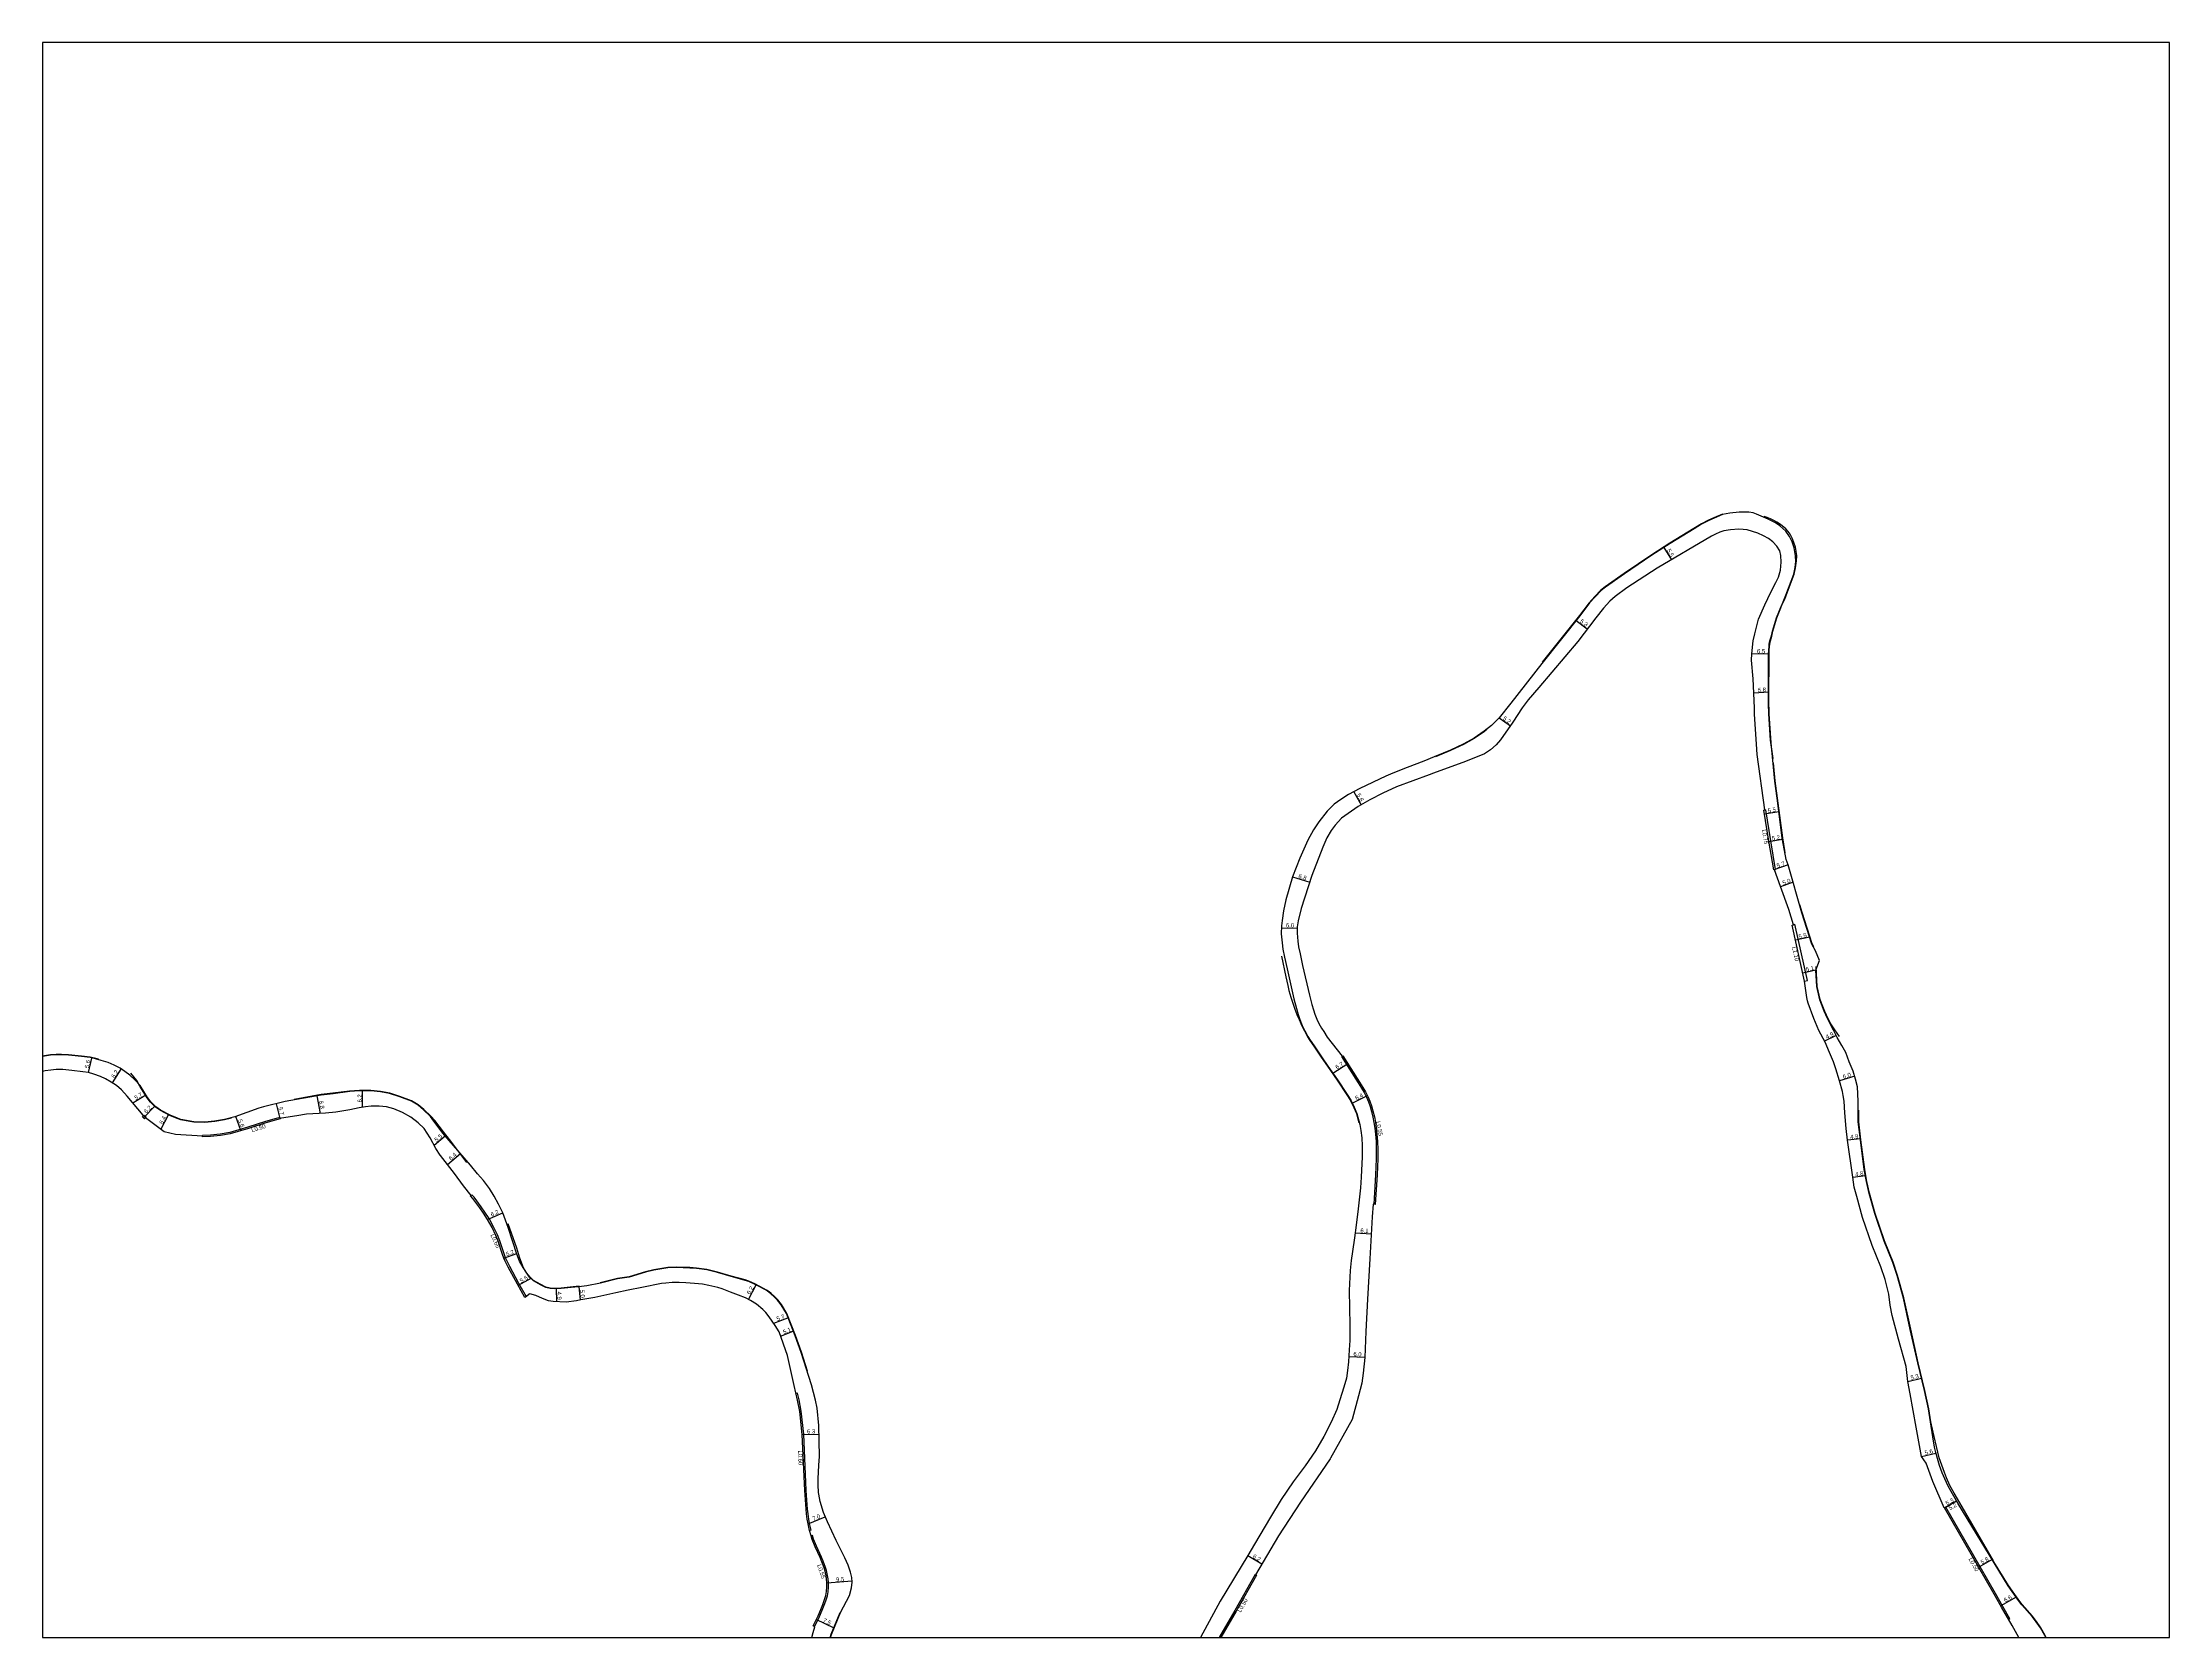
# Model space of a CAD drawing. Header units: metres. Extents: x -28000 to -23998, y -90000 to -87000.
# Drawn here: x -24800 to -24000, y -88200 to -87600 of the extents above; entities that cross this region are included whole.
import ezdxf

# ---------------------------------------------------------------- set-up
doc = ezdxf.new("R2010")
doc.units = ezdxf.units.M
doc.header["$LTSCALE"] = 2.5
for name, color, linetype in [('側溝・桝', 7, 'Continuous'), ('図郭', 7, 'Continuous'), ('幅員', 7, 'Continuous'), ('歩道・分離帯・安全施設', 7, 'Continuous'), ('道路', 7, 'Continuous')]:
    doc.layers.add(name, color=color, linetype=linetype)
doc.styles.get("Standard").update_dxf_attribs({"font": ''})
doc.styles.get('Standard').set_extended_font_data('@MS PGothic')

msp = doc.modelspace()

# ---------------------------------------------------------------- linework, layer by layer
at = {"layer": '側溝・桝'}
for points in [[(-24152.2, -87888.68), (-24151.87, -87888.64)], [(-24148.12, -87911.1), (-24149.97, -87900.35), (-24151.87, -87888.64)], [(-24148.58, -87911.2), (-24148.12, -87911.1)], [(-24141.46, -87931.86), (-24140.89, -87931.69)], [(-24136.19, -87952.87), (-24140.89, -87931.69)], [(-24137.25, -87953.11), (-24136.19, -87952.87)], [(-24311.21, -87981.34), (-24311.39, -87981.46), (-24308.38, -87986.24), (-24305.1, -87991.34), (-24303.84, -87993.37), (-24302.87, -87995.04), (-24302, -87996.76), (-24301.29, -87998.45), (-24300.66, -88000.23), (-24300.12, -88002.09), (-24299.61, -88004.21), (-24299.21, -88006.3), (-24298.89, -88008.4), (-24298.66, -88010.67), (-24298.44, -88013.46), (-24298.34, -88016.45), (-24298.36, -88019.88), (-24298.58, -88025.95), (-24299.29, -88037.03)], [(-24710.68, -88004.39), (-24712.14, -88004.75), (-24716.18, -88005.89), (-24722.72, -88008.01), (-24729.56, -88010.05), (-24733.14, -88010.64), (-24736.82, -88011), (-24739.84, -88011.14)], [(-24710.61, -88004.71), (-24710.68, -88004.39)], [(-24739.86, -88011.41), (-24739.84, -88011.14)], [(-24638.83, -88033.71), (-24638.48, -88033.44)], [(-24618.02, -88071.8), (-24620.84, -88066.78), (-24624.27, -88060.39), (-24625.42, -88058.22), (-24625.89, -88057.14), (-24626.35, -88055.73), (-24627.99, -88050.74), (-24628.91, -88048.52), (-24630.32, -88045.47), (-24632.06, -88042.4), (-24633.59, -88040.06), (-24634.97, -88038.06), (-24637.64, -88034.42), (-24638.48, -88033.44)], [(-24516.04, -88108.11), (-24516.6, -88108.24)], [(-24510.9, -88159.65), (-24510.91, -88159.6), (-24511.5, -88157.11), (-24511.77, -88155.44), (-24512.08, -88153.43), (-24512.25, -88151.72), (-24512.72, -88144.71), (-24513.71, -88123.54), (-24514.63, -88114.88), (-24515.44, -88110.56), (-24516.04, -88108.11)], [(-24084.56, -88151.23), (-24084.12, -88150.98)], [(-24060.02, -88193.02), (-24062.7, -88188.3), (-24065.44, -88183.47), (-24071.24, -88173.48), (-24084.12, -88150.98)], [(-24510.9, -88159.65), (-24511.46, -88159.79)], [(-24510.38, -88161.62), (-24510.94, -88161.77)], [(-24509.61, -88195.94), (-24507.79, -88192.12), (-24506.77, -88189.73), (-24505.97, -88187.85), (-24505.4, -88186.24), (-24504.81, -88184.34), (-24504.51, -88182.82), (-24504.37, -88180.95), (-24504.41, -88179.28), (-24504.5, -88177.89), (-24504.69, -88176.67), (-24505.13, -88174.85), (-24505.5, -88173.68), (-24506.35, -88171.35), (-24507.03, -88169.74), (-24508.91, -88165.63), (-24509.97, -88162.98), (-24510.38, -88161.62)], [(-24343.77, -88176.4), (-24343.87, -88176.35), (-24351.53, -88189.81), (-24357.32, -88199.81), (-24357.43, -88200)], [(-24060.02, -88193.02), (-24060.45, -88193.28)]]:
    msp.add_lwpolyline(points, dxfattribs=at)
msp.add_lwpolyline([(-24761.6, -88004.88), (-24762.45, -88004.09), (-24761.88, -88003.48), (-24761.03, -88004.27)], close=True, dxfattribs=at)
at = {"layer": '図郭'}
msp.add_lwpolyline([(-24800, -88200), (-24000, -88200), (-24000, -87600), (-24800, -87600)], close=True, dxfattribs=at)
at = {"layer": '幅員', "flags": 128}
for points in [[(-24190.12, -87789.91), (-24187.33, -87794.62)], [(-24223.15, -87817.39), (-24218.97, -87820.57)], [(-24150.61, -87830.09), (-24157.11, -87829.95)], [(-24150.63, -87844.44), (-24156.38, -87844.72)], [(-24252.11, -87854.06), (-24247.87, -87857.06)], [(-24306.81, -87881.85), (-24304, -87886.73)], [(-24146.9, -87889.39), (-24152.36, -87890.27)], [(-24145.53, -87899.81), (-24150.69, -87900.69)], [(-24143.46, -87909.39), (-24148.87, -87911.25)], [(-24329.9, -87913.83), (-24323.38, -87915.91)], [(-24141.57, -87915.92), (-24146.26, -87917.63)], [(-24334.05, -87933.08), (-24328.05, -87933.18)], [(-24135.32, -87936.56), (-24140.66, -87937.74)], [(-24132.97, -87948.95), (-24137.93, -87950.05)], [(-24125.37, -87973.49), (-24129.74, -87975.73)], [(-24782.68, -87987.52), (-24781.5, -87982.02)], [(-24773.68, -87991.39), (-24770.44, -87986.15)], [(-24314.71, -87987.68), (-24309.05, -87984.12)], [(-24118.39, -87988.82), (-24124.13, -87990.6)], [(-24766.08, -87998.86), (-24761.18, -87995.92)], [(-24710.61, -88004.71), (-24711.94, -87999.2)], [(-24695.46, -88002.87), (-24696.69, -87996.21)], [(-24679.69, -88000.56), (-24679.65, -87994.36)], [(-24307.36, -87999.04), (-24301.67, -87996.16)], [(-24762.04, -88004.47), (-24757.68, -88000.04)], [(-24755.5, -88008.89), (-24752.52, -88003.19)], [(-24725.37, -88009.32), (-24727.3, -88004.03)], [(-24652.72, -88014.8), (-24648.58, -88011.25)], [(-24116.25, -88012.39), (-24121.12, -88012.93)], [(-24647.65, -88022.1), (-24642.82, -88017.96)], [(-24114.37, -88026.31), (-24119.14, -88026.99)], [(-24632.59, -88042.73), (-24626.91, -88040.2)], [(-24306.29, -88047.84), (-24300.2, -88048.17)], [(-24626.48, -88057.36), (-24621.66, -88055.55)], [(-24616.3, -88064.95), (-24621.08, -88067.64)], [(-24606.51, -88073.66), (-24606.74, -88068.82)], [(-24597.7, -88073.04), (-24598.22, -88068.05)], [(-24534.45, -88072.86), (-24531.61, -88067.37)], [(-24524.95, -88081.78), (-24519.62, -88079.7)], [(-24522.37, -88086.69), (-24517.62, -88084.83)], [(-24308.69, -88094.32), (-24302.69, -88094.59)], [(-24098.43, -88103.66), (-24093.29, -88102.4)], [(-24514.28, -88123.59), (-24507.98, -88123.46)], [(-24093.26, -88131.95), (-24087.84, -88130.61)], [(-24084.73, -88151.29), (-24080.09, -88148.65)], [(-24084.56, -88151.23), (-24080.09, -88148.65)], [(-24512.06, -88157.22), (-24505.59, -88154.58)], [(-24346.71, -88169.2), (-24341.38, -88172.36)], [(-24066.7, -88170.7), (-24071.75, -88173.6)], [(-24495.46, -88178.87), (-24504.96, -88179.55)], [(-24057.67, -88184.81), (-24063.41, -88188.06)], [(-24502.24, -88196.44), (-24508.96, -88193.23)]]:
    msp.add_lwpolyline(points, dxfattribs=at)
at = {"layer": '歩道・分離帯・安全施設'}
for points in [[(-24168.16, -87777.48), (-24171.34, -87778.76), (-24173.36, -87779.67), (-24176.05, -87781.08), (-24178.86, -87782.78), (-24187.94, -87788.34), (-24194.75, -87792.7), (-24205.07, -87799.69), (-24212.26, -87804.81), (-24213.84, -87806.03), (-24216.12, -87808.38), (-24218.23, -87810.74), (-24221.92, -87815.6), (-24235.94, -87833.12)], [(-24150.77, -87848.62), (-24150.79, -87847.26), (-24150.76, -87830.23), (-24150.71, -87828.42), (-24150.62, -87827.32), (-24150.51, -87826.29), (-24150.27, -87825.09), (-24149.73, -87823.22), (-24149.28, -87821.42), (-24147.78, -87816.39), (-24145.84, -87811.52), (-24144.69, -87809.44), (-24144.11, -87807.99), (-24141.16, -87799.98), (-24140.62, -87797.57), (-24140.26, -87794.97), (-24140.18, -87793.1), (-24140.38, -87791.41), (-24140.71, -87789.88), (-24141.24, -87788.1), (-24141.89, -87786.48), (-24142.7, -87784.92), (-24143.42, -87783.93), (-24144.34, -87782.98), (-24145.69, -87781.82), (-24146.68, -87781.06), (-24147.73, -87780.38), (-24148.77, -87779.78), (-24150.11, -87779.19), (-24151.37, -87778.7), (-24152.49, -87778.28)], [(-24150.05, -87862.42), (-24150.74, -87852.51), (-24150.77, -87848.62)], [(-24256.7, -87858.42), (-24257.66, -87859.16), (-24261.48, -87861.8), (-24265.57, -87864.03), (-24270.4, -87866.39), (-24276.07, -87868.7)], [(-24149.11, -87869.37), (-24150.05, -87862.42)], [(-24144.5, -87904.86), (-24144.68, -87903.95), (-24145.47, -87899.23), (-24147.4, -87884.3), (-24148.31, -87877.8), (-24148.96, -87870.98)], [(-24133.77, -87940.17), (-24134.36, -87939.08), (-24138.11, -87927.32), (-24138.97, -87924.34)], [(-24333.93, -87943.64), (-24332.35, -87951.45), (-24331.65, -87954.68), (-24331.18, -87956.64), (-24330.46, -87959.17), (-24329.9, -87960.98), (-24329.01, -87963.63), (-24328.25, -87965.62), (-24327.39, -87967.54), (-24326.35, -87969.9), (-24325.4, -87971.85), (-24324.18, -87974), (-24323.27, -87975.43), (-24321.87, -87977.53), (-24319.09, -87981.7), (-24316.68, -87985.11), (-24313.03, -87990.34), (-24309.37, -87995.83), (-24308.02, -87998), (-24306.76, -88000.62), (-24305.84, -88002.91), (-24304.92, -88006.25)], [(-24124.16, -87973.86), (-24125.89, -87971.47), (-24127.4, -87969.11), (-24128.4, -87967.33), (-24129.67, -87964.55), (-24130.68, -87961.96), (-24131.38, -87960.06), (-24132.48, -87955.07), (-24132.89, -87947.64)], [(-24778.97, -87982.45), (-24780.01, -87982.18), (-24782.1, -87981.74), (-24785.37, -87981.34), (-24790.19, -87980.83), (-24792.88, -87980.71), (-24794.9, -87980.73), (-24797.04, -87980.85), (-24800, -87981.32)], [(-24728.88, -88004.62), (-24731.54, -88005.3), (-24735.25, -88005.95), (-24739.01, -88006.25), (-24743.05, -88006.12), (-24744.55, -88005.95), (-24748.01, -88005.23), (-24749.3, -88004.81), (-24752.07, -88003.6), (-24755.68, -88001.71), (-24757.47, -88000.45), (-24759.33, -87998.62), (-24760.69, -87997.02), (-24763.36, -87992.59), (-24764.59, -87990.44), (-24766.85, -87987.72)], [(-24640.42, -88021.33), (-24646.39, -88013.26), (-24649.15, -88009.75), (-24652.44, -88005.54), (-24654.01, -88003.92), (-24656.56, -88001.4), (-24658.66, -87999.63), (-24661.18, -87998.18), (-24665.59, -87996.46), (-24669.41, -87995.26), (-24672.88, -87994.64), (-24676.5, -87994.23), (-24680.78, -87994.2), (-24684.48, -87994.47), (-24690.76, -87995.28), (-24695.22, -87995.78), (-24705.39, -87997.65)], [(-24066.21, -88171.22), (-24078.91, -88149.38), (-24081.03, -88145.69), (-24082.63, -88142.77), (-24083.84, -88139.97), (-24084.59, -88137.88), (-24085.67, -88135.14), (-24086.57, -88132.47), (-24087.14, -88130.27), (-24087.64, -88128.22), (-24088.5, -88124.4), (-24089.74, -88118.91), (-24090.51, -88114), (-24091.99, -88107.1), (-24094.54, -88096.65), (-24097.32, -88084.07), (-24099.9, -88072.29), (-24102.26, -88063.84), (-24103.95, -88058.87), (-24107.17, -88050.81), (-24110.73, -88040.48), (-24112.86, -88032.89), (-24113.84, -88028.43), (-24114.63, -88023.97), (-24116.04, -88012.81), (-24116.88, -88005.99), (-24116.89, -88001.6)], [(-24619.06, -88060.92), (-24620.43, -88057.34), (-24621.6, -88053.59), (-24624.89, -88044.36)], [(-24598.16, -88067.89), (-24604.99, -88068.59), (-24607.37, -88068.7), (-24609.08, -88068.62), (-24610.64, -88068.18), (-24612.57, -88067.27), (-24615.3, -88065.72), (-24616.73, -88064.32), (-24617.78, -88062.91), (-24619.06, -88060.92)], [(-24512.25, -88099.85), (-24514.55, -88092.73), (-24516.83, -88086.43), (-24520.09, -88078.08), (-24522.08, -88074.73), (-24523.47, -88073.01), (-24524.67, -88071.72), (-24526, -88070.56), (-24526.72, -88069.99), (-24527.74, -88069.29), (-24528.55, -88068.81), (-24530.42, -88067.81), (-24531.86, -88067.07), (-24534.35, -88065.96), (-24535.68, -88065.5), (-24540.99, -88064.04), (-24546.07, -88062.58), (-24550.14, -88061.58), (-24554.06, -88061.08), (-24556.53, -88060.88), (-24561.68, -88060.7), (-24564.83, -88060.8), (-24570.12, -88061.67), (-24573.21, -88062.42), (-24579.35, -88064.32), (-24583.74, -88064.99), (-24590.21, -88066.55)], [(-24046.39, -88200), (-24046.75, -88199.25), (-24048.43, -88196.34), (-24050.04, -88194.04), (-24051.55, -88192.02), (-24055.43, -88187.59), (-24056.26, -88186.49), (-24058.18, -88183.83), (-24060.6, -88180.44), (-24066.01, -88171.56)], [(-24503.8, -88200), (-24503.37, -88198.8), (-24500.01, -88190.64)]]:
    msp.add_lwpolyline(points, dxfattribs=at)
at = {"layer": '道路'}
for points in [[(-24046.55, -88200), (-24046.88, -88199.32), (-24048.56, -88196.42), (-24050.17, -88194.13), (-24051.67, -88192.11), (-24055.55, -88187.69), (-24056.72, -88186.14), (-24060.72, -88180.52), (-24079.6, -88149.52), (-24081.64, -88145.93), (-24083.19, -88143.07), (-24084.54, -88140.3), (-24085.49, -88138.07), (-24086.44, -88135.31), (-24087.31, -88132.73), (-24087.88, -88130.46), (-24088.33, -88128.35), (-24088.97, -88124.54), (-24089.89, -88118.93), (-24090.65, -88114.02), (-24092.13, -88107.13), (-24094.69, -88096.68), (-24097.47, -88084.1), (-24100.05, -88072.32), (-24102.4, -88063.88), (-24104.09, -88058.93), (-24107.31, -88050.86), (-24110.87, -88040.52), (-24113, -88032.93), (-24113.99, -88028.46), (-24114.78, -88023.99), (-24116.19, -88012.83), (-24117.03, -88006), (-24117.04, -87998.26), (-24117.35, -87992.82), (-24118.04, -87989.95), (-24118.98, -87986.96), (-24120.41, -87983.4), (-24121.76, -87980), (-24123.22, -87977.32), (-24124.94, -87974.31), (-24126.41, -87971.49), (-24128.63, -87967.09), (-24129.86, -87964.42), (-24131.52, -87960.13), (-24131.53, -87960.1), (-24132.63, -87955.09), (-24132.97, -87948.95), (-24131.63, -87945.27), (-24133.13, -87941.66), (-24134.49, -87939.14), (-24138.26, -87927.36), (-24143.46, -87909.39), (-24144.16, -87907.32), (-24144.83, -87903.98), (-24145.62, -87899.26), (-24147.55, -87884.32), (-24148.46, -87877.82), (-24149.83, -87863.47), (-24150.59, -87852.5), (-24150.64, -87847.26), (-24150.61, -87830.23), (-24150.56, -87828.43), (-24150.47, -87827.34), (-24150.36, -87826.31), (-24150.12, -87825.13), (-24149.59, -87823.26), (-24149.14, -87821.46), (-24147.64, -87816.44), (-24144.25, -87807.94), (-24141.3, -87799.94), (-24140.75, -87797.44), (-24140.54, -87795.24), (-24140.66, -87793.08), (-24141.19, -87790.05), (-24141.88, -87787.88), (-24142.89, -87785.88), (-24144.29, -87783.83), (-24146.54, -87781.82), (-24148.15, -87780.7), (-24150.97, -87779.32), (-24155.3, -87777.44), (-24156.57, -87776.89), (-24158.22, -87776.67), (-24161.82, -87776.67), (-24165.4, -87777.07), (-24168.06, -87777.6), (-24171.28, -87778.9), (-24173.29, -87779.8), (-24175.98, -87781.21), (-24178.78, -87782.9), (-24187.86, -87788.47), (-24194.66, -87792.82), (-24204.98, -87799.82), (-24212.17, -87804.93), (-24213.74, -87806.14), (-24216.01, -87808.48), (-24218.12, -87810.83), (-24221.8, -87815.7), (-24236.1, -87833.56), (-24247.69, -87848.48), (-24252.11, -87854.06), (-24255.05, -87856.97), (-24257.75, -87859.04), (-24261.56, -87861.67), (-24265.64, -87863.89), (-24270.46, -87866.25), (-24276.51, -87868.72), (-24280.5, -87870.3), (-24286.67, -87872.69), (-24292.08, -87874.8), (-24294.69, -87875.99), (-24304.53, -87880.67), (-24308.73, -87882.84), (-24311.66, -87884.76), (-24314.16, -87886.57), (-24316.87, -87889.14), (-24319.95, -87893.17), (-24321.9, -87896.13), (-24324.07, -87900.07), (-24327.04, -87906.78), (-24329.9, -87913.83), (-24332.33, -87922.45), (-24333.27, -87926.64), (-24333.77, -87930.32), (-24334.04, -87932.23), (-24334.08, -87935.29), (-24333.79, -87938.73), (-24333.46, -87941.12), (-24332.88, -87944.03), (-24331.92, -87948.49), (-24329.29, -87959.76), (-24328.34, -87963.4), (-24327.73, -87965.62), (-24327.15, -87967.49), (-24326.22, -87969.84), (-24325.27, -87971.78), (-24324.05, -87973.92), (-24323.15, -87975.35), (-24321.74, -87977.45), (-24318.96, -87981.62), (-24316.56, -87985.02), (-24312.91, -87990.26), (-24309.24, -87995.75), (-24307.89, -87997.92), (-24306.63, -88000.55), (-24305.69, -88002.87), (-24304.56, -88006.99), (-24304.21, -88009.26), (-24303.83, -88012.02), (-24303.71, -88015.04), (-24303.63, -88019.2), (-24303.99, -88026.87), (-24304.29, -88030.79), (-24305.14, -88038.72), (-24305.9, -88044.89), (-24306.53, -88049.61), (-24307.33, -88054.78), (-24307.84, -88058.25), (-24308.16, -88061.92), (-24308.59, -88069.52), (-24308.29, -88082.48), (-24308.26, -88088.33), (-24308.51, -88091.81), (-24308.83, -88096.32), (-24309.11, -88099.54), (-24309.53, -88102.49), (-24310.55, -88105.87), (-24312, -88110.66), (-24313.13, -88114.2), (-24315.27, -88119.05), (-24318.12, -88124.4), (-24321.2, -88129.78), (-24325.09, -88135.47), (-24329.66, -88141.41), (-24334.1, -88148.05), (-24338.16, -88154.69), (-24344.13, -88164.91), (-24346.71, -88169.2), (-24357.03, -88186.38), (-24364.5, -88200)], [(-24056.64, -88200), (-24059.22, -88195.46), (-24063.13, -88188.55), (-24065.88, -88183.72), (-24071.67, -88173.73), (-24084.56, -88151.23), (-24084.73, -88151.29), (-24088.97, -88141.35), (-24091.53, -88134.42), (-24093.26, -88131.95), (-24095.27, -88120.91), (-24097.54, -88108.37), (-24098.42, -88103.69), (-24098.43, -88103.66), (-24098.99, -88098.1), (-24101.91, -88087.73), (-24104.29, -88078.85), (-24105.1, -88074.99), (-24105.54, -88070.84), (-24106.99, -88065.3), (-24108.6, -88060.59), (-24111.82, -88052.54), (-24115.45, -88041.95), (-24117.64, -88034.17), (-24118.65, -88030.59), (-24119.15, -88026.88), (-24121.11, -88012.98), (-24121.6, -88008.58), (-24122.04, -88002.59), (-24122.41, -87998.31), (-24122.74, -87996.15), (-24123, -87994.62), (-24124.12, -87990.61), (-24125.52, -87986.11), (-24126.41, -87983.44), (-24127.84, -87979.96), (-24129.56, -87976.09), (-24131.83, -87971.68), (-24133.81, -87967.15), (-24135.88, -87961.44), (-24136.16, -87960.52), (-24136.42, -87959.22), (-24137.25, -87953.11), (-24141.94, -87932), (-24141.46, -87931.86), (-24143.16, -87926.1), (-24146.3, -87917.5), (-24148.58, -87911.2), (-24148.87, -87911.25), (-24150.73, -87900.47), (-24152.61, -87888.75), (-24152.2, -87888.68), (-24155.08, -87867.78), (-24155.31, -87863.92), (-24156.09, -87852.72), (-24156.11, -87850.24), (-24156.64, -87839.35), (-24157.16, -87832.35), (-24157.11, -87829.95), (-24156.52, -87825.11), (-24156.01, -87822.45), (-24154.52, -87816.87), (-24152.18, -87811.54), (-24149.92, -87806.81), (-24148.01, -87803.09), (-24147.08, -87801.12), (-24146.33, -87798.52), (-24146.09, -87795.52), (-24146.12, -87793.01), (-24146.54, -87791.27), (-24147.7, -87789.42), (-24149.18, -87787.81), (-24150.79, -87786.59), (-24152.73, -87785.57), (-24154.83, -87784.62), (-24158.87, -87783.38), (-24160.3, -87783.14), (-24161.99, -87783.07), (-24165.16, -87783.37), (-24167.61, -87783.74), (-24169.13, -87784.18), (-24170.8, -87784.93), (-24172.23, -87785.68), (-24192.7, -87797.8), (-24204.07, -87805.13), (-24208.51, -87808.36), (-24210.51, -87810.16), (-24212.86, -87812.81), (-24215.81, -87816.42), (-24222.57, -87825.3), (-24237.17, -87842.66), (-24241.27, -87847.31), (-24243.42, -87850.28), (-24246.93, -87855.73), (-24251.61, -87862.36), (-24253.26, -87864.21), (-24255.33, -87866.03), (-24257.68, -87867.64), (-24264.75, -87870.53), (-24276.88, -87874.89), (-24278.47, -87875.52), (-24290.73, -87880.06), (-24295.93, -87882.38), (-24300.71, -87884.83), (-24305.19, -87887.41), (-24308.9, -87890.01), (-24311.46, -87891.82), (-24313.79, -87894.37), (-24315.31, -87896.38), (-24316.92, -87899.15), (-24318.41, -87902.74), (-24322.55, -87913.3), (-24326.53, -87925.78), (-24327.74, -87930.47), (-24328.04, -87932.68), (-24328.08, -87935.07), (-24327.82, -87938.06), (-24327.54, -87940.13), (-24327.01, -87942.8), (-24326.06, -87947.18), (-24323.45, -87958.4), (-24322.54, -87961.85), (-24321.97, -87963.93), (-24321.49, -87965.48), (-24320.72, -87967.41), (-24319.96, -87968.97), (-24318.9, -87970.83), (-24318.12, -87972.08), (-24316.75, -87974.12), (-24311.21, -87981.34), (-24310.92, -87981.16), (-24307.91, -87985.94), (-24304.62, -87991.04), (-24303.36, -87993.08), (-24302.37, -87994.78), (-24301.49, -87996.52), (-24300.77, -87998.25), (-24300.13, -88000.06), (-24299.58, -88001.94), (-24299.06, -88004.09), (-24298.66, -88006.2), (-24298.34, -88008.33), (-24298.1, -88010.61), (-24297.88, -88013.43), (-24297.78, -88016.44), (-24297.8, -88019.89), (-24298.02, -88025.98), (-24298.73, -88037.09)], [(-24503.64, -88200), (-24503.23, -88198.86), (-24499.82, -88190.59), (-24496.54, -88184.15), (-24495.67, -88181.32), (-24495.42, -88179.25), (-24495.61, -88177.39), (-24496.16, -88175.4), (-24497.01, -88172.86), (-24498.24, -88170.03), (-24501.53, -88163.46), (-24504.8, -88156.51), (-24506.26, -88152.95), (-24507.54, -88148.88), (-24508.01, -88146.05), (-24508.08, -88145.47), (-24508.23, -88142.59), (-24508.25, -88140.32), (-24508.07, -88135.23), (-24507.81, -88131.95), (-24508.05, -88120.26), (-24508.68, -88113.7), (-24509.22, -88110.67), (-24510.77, -88104.92), (-24514.69, -88092.78), (-24516.97, -88086.48), (-24520.23, -88078.15), (-24522.2, -88074.82), (-24523.58, -88073.11), (-24524.77, -88071.82), (-24526.1, -88070.67), (-24526.8, -88070.11), (-24527.82, -88069.41), (-24528.62, -88068.94), (-24530.49, -88067.95), (-24531.93, -88067.21), (-24534.4, -88066.1), (-24535.73, -88065.65), (-24541.03, -88064.18), (-24546.11, -88062.73), (-24550.16, -88061.73), (-24554.07, -88061.23), (-24556.54, -88061.03), (-24561.68, -88060.85), (-24564.82, -88060.95), (-24570.09, -88061.82), (-24573.17, -88062.57), (-24579.32, -88064.47), (-24583.72, -88065.14), (-24590.18, -88066.7), (-24595.27, -88067.7), (-24597.27, -88067.95), (-24604.98, -88068.74), (-24607.37, -88068.85), (-24609.1, -88068.77), (-24610.69, -88068.32), (-24612.64, -88067.4), (-24615.39, -88065.84), (-24616.84, -88064.42), (-24617.9, -88063), (-24619.27, -88060.88), (-24620.58, -88058.43), (-24621.58, -88055.75), (-24624.9, -88045.76), (-24626.91, -88040.2), (-24628.53, -88036.99), (-24630.15, -88033.98), (-24631.83, -88031.16), (-24634.2, -88028.04), (-24636.34, -88025.53), (-24639.04, -88022.36), (-24649.44, -88010.24), (-24653.18, -88005.21), (-24654.13, -88004.02), (-24656.66, -88001.51), (-24658.75, -87999.75), (-24661.25, -87998.31), (-24665.64, -87996.6), (-24669.45, -87995.41), (-24672.9, -87994.78), (-24676.51, -87994.38), (-24680.78, -87994.35), (-24684.47, -87994.62), (-24690.74, -87995.43), (-24695.2, -87995.93), (-24708.68, -87998.41), (-24716.91, -88000.39), (-24718.65, -88000.93), (-24723.2, -88002.53), (-24727.69, -88004.17), (-24731.57, -88005.15), (-24735.27, -88005.8), (-24739.01, -88006.1), (-24743.04, -88005.97), (-24744.53, -88005.8), (-24747.97, -88005.09), (-24749.25, -88004.67), (-24752, -88003.46), (-24755.6, -88001.58), (-24757.37, -88000.34), (-24759.22, -87998.52), (-24760.57, -87996.93), (-24763.29, -87992.4), (-24765.37, -87990.1), (-24767.17, -87988.42), (-24769.02, -87987.03), (-24770.86, -87985.89), (-24773.09, -87984.72), (-24775.35, -87983.76), (-24777.89, -87982.89), (-24780.05, -87982.33), (-24782.12, -87981.88), (-24785.39, -87981.49), (-24790.2, -87980.98), (-24792.89, -87980.86), (-24794.9, -87980.88), (-24797.02, -87981), (-24800, -87981.47)], [(-24510.63, -88200), (-24510.15, -88198.11), (-24509.54, -88195.99), (-24510.1, -88195.61), (-24508.32, -88191.88), (-24507.3, -88189.5), (-24506.51, -88187.64), (-24505.95, -88186.06), (-24505.37, -88184.19), (-24505.08, -88182.75), (-24504.95, -88180.93), (-24504.98, -88179.31), (-24505.08, -88177.96), (-24505.25, -88176.78), (-24505.69, -88175), (-24506.05, -88173.86), (-24506.89, -88171.56), (-24507.56, -88169.97), (-24509.44, -88165.85), (-24510.52, -88163.17), (-24510.93, -88161.78), (-24511.47, -88159.74), (-24512.06, -88157.22), (-24512.34, -88155.53), (-24512.65, -88153.51), (-24512.82, -88151.77), (-24513.3, -88144.74), (-24514.28, -88123.59), (-24515.2, -88114.96), (-24516.01, -88110.68), (-24517.34, -88105.23), (-24519.76, -88093.94), (-24522.97, -88085.02), (-24524.38, -88082.59), (-24526.7, -88079.32), (-24527.92, -88077.8), (-24528.99, -88076.72), (-24529.13, -88076.56), (-24531.51, -88074.67), (-24533.68, -88073.28), (-24535.58, -88072.24), (-24538.26, -88071.18), (-24541.2, -88070.07), (-24544.35, -88068.87), (-24546.06, -88068.34), (-24549.37, -88067.58), (-24551.83, -88067.14), (-24554.77, -88066.85), (-24558.03, -88066.58), (-24560.49, -88066.5), (-24563.24, -88066.51), (-24565.53, -88066.66), (-24567.13, -88066.89), (-24574.62, -88068.35), (-24579.73, -88069.35), (-24584.37, -88070.34), (-24592.22, -88072.06), (-24597.52, -88073.01), (-24599.19, -88073.31), (-24603.01, -88073.8), (-24607.94, -88073.61), (-24609.65, -88073.32), (-24612, -88072.45), (-24614.45, -88071.41), (-24616.71, -88070.76), (-24616.98, -88070.8), (-24617.95, -88071.76), (-24618.58, -88072.07), (-24621.39, -88067.08), (-24624.83, -88060.69), (-24625.98, -88058.49), (-24626.48, -88057.36), (-24626.94, -88055.92), (-24628.58, -88050.96), (-24629.48, -88048.77), (-24630.88, -88045.75), (-24632.59, -88042.73), (-24634.11, -88040.4), (-24635.48, -88038.43), (-24638.13, -88034.81), (-24638.97, -88033.83), (-24638.83, -88033.71), (-24641.69, -88030.04), (-24645.07, -88025.47), (-24650.3, -88018.64), (-24650.39, -88018.5), (-24652.05, -88016.04), (-24654.19, -88012.08), (-24656.5, -88008.55), (-24658.67, -88006.34), (-24661.43, -88004.24), (-24664.64, -88002.48), (-24667.92, -88001.17), (-24670.64, -88000.35), (-24673.38, -88000.1), (-24676.45, -88000.13), (-24678.48, -88000.41), (-24680.96, -88000.72), (-24684.45, -88001.48), (-24689.74, -88002.37), (-24693.57, -88002.75), (-24700.67, -88003.2), (-24704.33, -88003.72), (-24710.18, -88004.64), (-24710.61, -88004.71), (-24710.58, -88004.86), (-24712.02, -88005.24), (-24716.04, -88006.36), (-24722.57, -88008.48), (-24729.45, -88010.54), (-24733.07, -88011.14), (-24736.78, -88011.49), (-24739.87, -88011.64), (-24739.86, -88011.41), (-24750, -88010.82), (-24754.23, -88009.84), (-24761.26, -88004.52), (-24761.6, -88004.88), (-24762.45, -88004.09), (-24762.04, -88003.65), (-24762.13, -88003.56), (-24768.21, -87996.32), (-24768.23, -87996.31), (-24770.28, -87994.03), (-24772.22, -87992.37), (-24774.21, -87991.04), (-24776.26, -87989.9), (-24778.24, -87988.96), (-24780.72, -87988.1), (-24782.68, -87987.52), (-24784.89, -87987.19), (-24789.04, -87986.69), (-24792.42, -87986.39), (-24794.85, -87986.37), (-24796.83, -87986.53), (-24799.03, -87986.81), (-24800, -87987.04)], [(-24299.52, -88037.01), (-24299.85, -88041.74), (-24300.71, -88057.51), (-24301.66, -88072.79), (-24302.25, -88084.89), (-24302.69, -88094.63), (-24303.26, -88100.51), (-24303.75, -88104.31), (-24305.06, -88109.11), (-24307.45, -88117.99), (-24315.59, -88132.61), (-24315.67, -88132.75), (-24326.79, -88149.16), (-24335.11, -88161.75), (-24343.77, -88176.4)], [(-24298.73, -88037.09), (-24299.52, -88037.01)], [(-24343.45, -88176.59), (-24351.1, -88190.05), (-24356.87, -88200)], [(-24343.77, -88176.4), (-24343.45, -88176.59)]]:
    msp.add_lwpolyline(points, dxfattribs=at)

# ---------------------------------------------------------------- texts
at = {"layer": '側溝・桝'}
for s, rotation, p in [('L0.75', 279.11904, (-24153.29, -87896.16)), ('L1.10', 282.51831, (-24141.99, -87940.3)), ('L0.50', 17.98017, (-24721.18, -88009.98)), ('L0.55', 280.75513, (-24298.45, -88005.97)), ('L0.65', 294.94916, (-24631.57, -88048.65)), ('L0.60', 272.67097, (-24515.85, -88129.69)), ('L0.55', 287.51302, (-24508.65, -88172.77)), ('L0.50', 299.79811, (-24075.63, -88170.55)), ('L0.50', 60.37033, (-24349.34, -88190.69))]:
    msp.add_text(s, height=1.6, rotation=rotation, dxfattribs=at).set_placement(p)
at = {"layer": '幅員'}
for s, rotation, p in [('5.5', 300.62543, (-24189.16, -87791.04)), ('5.3', 322.76645, (-24221.93, -87818.01)), ('6.5', 358.78061, (-24155.13, -87829.74)), ('5.8', 2.80235, (-24154.8, -87844.39)), ('5.2', 324.77435, (-24250.89, -87854.61)), ('5.6', 299.96781, (-24305.83, -87883.06)), ('5.5', 9.11904, (-24150.94, -87889.79)), ('5.2', 9.75443, (-24149.41, -87900.22)), ('5.7', 18.90789, (-24147.45, -87910.49)), ('6.8', 342.32824, (-24327.79, -87914.24)), ('5.0', 20.07221, (-24145.22, -87916.99)), ('6.0', 359.10132, (-24332.34, -87932.86)), ('5.5', 12.51831, (-24139.3, -87937.19)), ('5.1', 12.51831, (-24136.6, -87949.5)), ('4.9', 27.1912, (-24128.82, -87974.98)), ('5.6', 77.91179, (-24782.6, -87985.96)), ('6.7', 32.19999, (-24313.08, -87986.36)), ('6.2', 58.26665, (-24772.94, -87989.73)), ('6.0', 17.21773, (-24122.57, -87989.86)), ('5.7', 31.00556, (-24764.84, -87997.83)), ('6.8', 280.42818, (-24696.06, -87998.23)), ('6.2', 89.64821, (-24679.93, -87998.73)), ('6.4', 26.84067, (-24305.79, -87997.96)), ('6.2', 45.42822, (-24760.93, -88002.99)), ('6.4', 62.42136, (-24754.83, -88007.07)), ('5.6', 290.04449, (-24726.54, -88005.39)), ('5.7', 283.54481, (-24711.33, -88000.66)), ('5.5', 40.63592, (-24651.78, -88013.67)), ('4.9', 6.36132, (-24120, -88012.55)), ('6.4', 40.63592, (-24646.38, -88020.69)), ('4.8', 8.01909, (-24118.08, -88026.58)), ('6.2', 23.99617, (-24631.02, -88041.75)), ('6.1', 356.89347, (-24304.35, -88047.69)), ('5.2', 20.56654, (-24625.36, -88056.67)), ('5.5', 29.34974, (-24619.93, -88066.7)), ('4.9', 272.66156, (-24606.44, -88069.94)), ('5.0', 275.88097, (-24597.84, -88069.23)), ('6.2', 62.67237, (-24533.84, -88071.13)), ('5.7', 21.34832, (-24523.56, -88080.97)), ('5.1', 21.34832, (-24521.13, -88085.93)), ('6.0', 357.38424, (-24306.97, -88094.15)), ('5.3', 13.71466, (-24097.16, -88103.09)), ('6.3', 1.16624, (-24512.42, -88123.3)), ('5.6', 13.91005, (-24091.85, -88131.34)), ('5.3', 29.6451, (-24083.64, -88150.39)), ('5.2', 29.9808, (-24082.5, -88152.2)), ('7.0', 22.21466, (-24510.11, -88156.16)), ('6.2', 329.39176, (-24345.02, -88169.92)), ('5.8', 29.79811, (-24070.47, -88172.57)), ('9.5', 4.08787, (-24501.5, -88179.05)), ('6.6', 29.55269, (-24061.77, -88186.84)), ('7.5', 334.49646, (-24506.63, -88194.07))]:
    msp.add_text(s, height=1.6, rotation=rotation, dxfattribs=at).set_placement(p)

doc.saveas('drawing.dxf')
